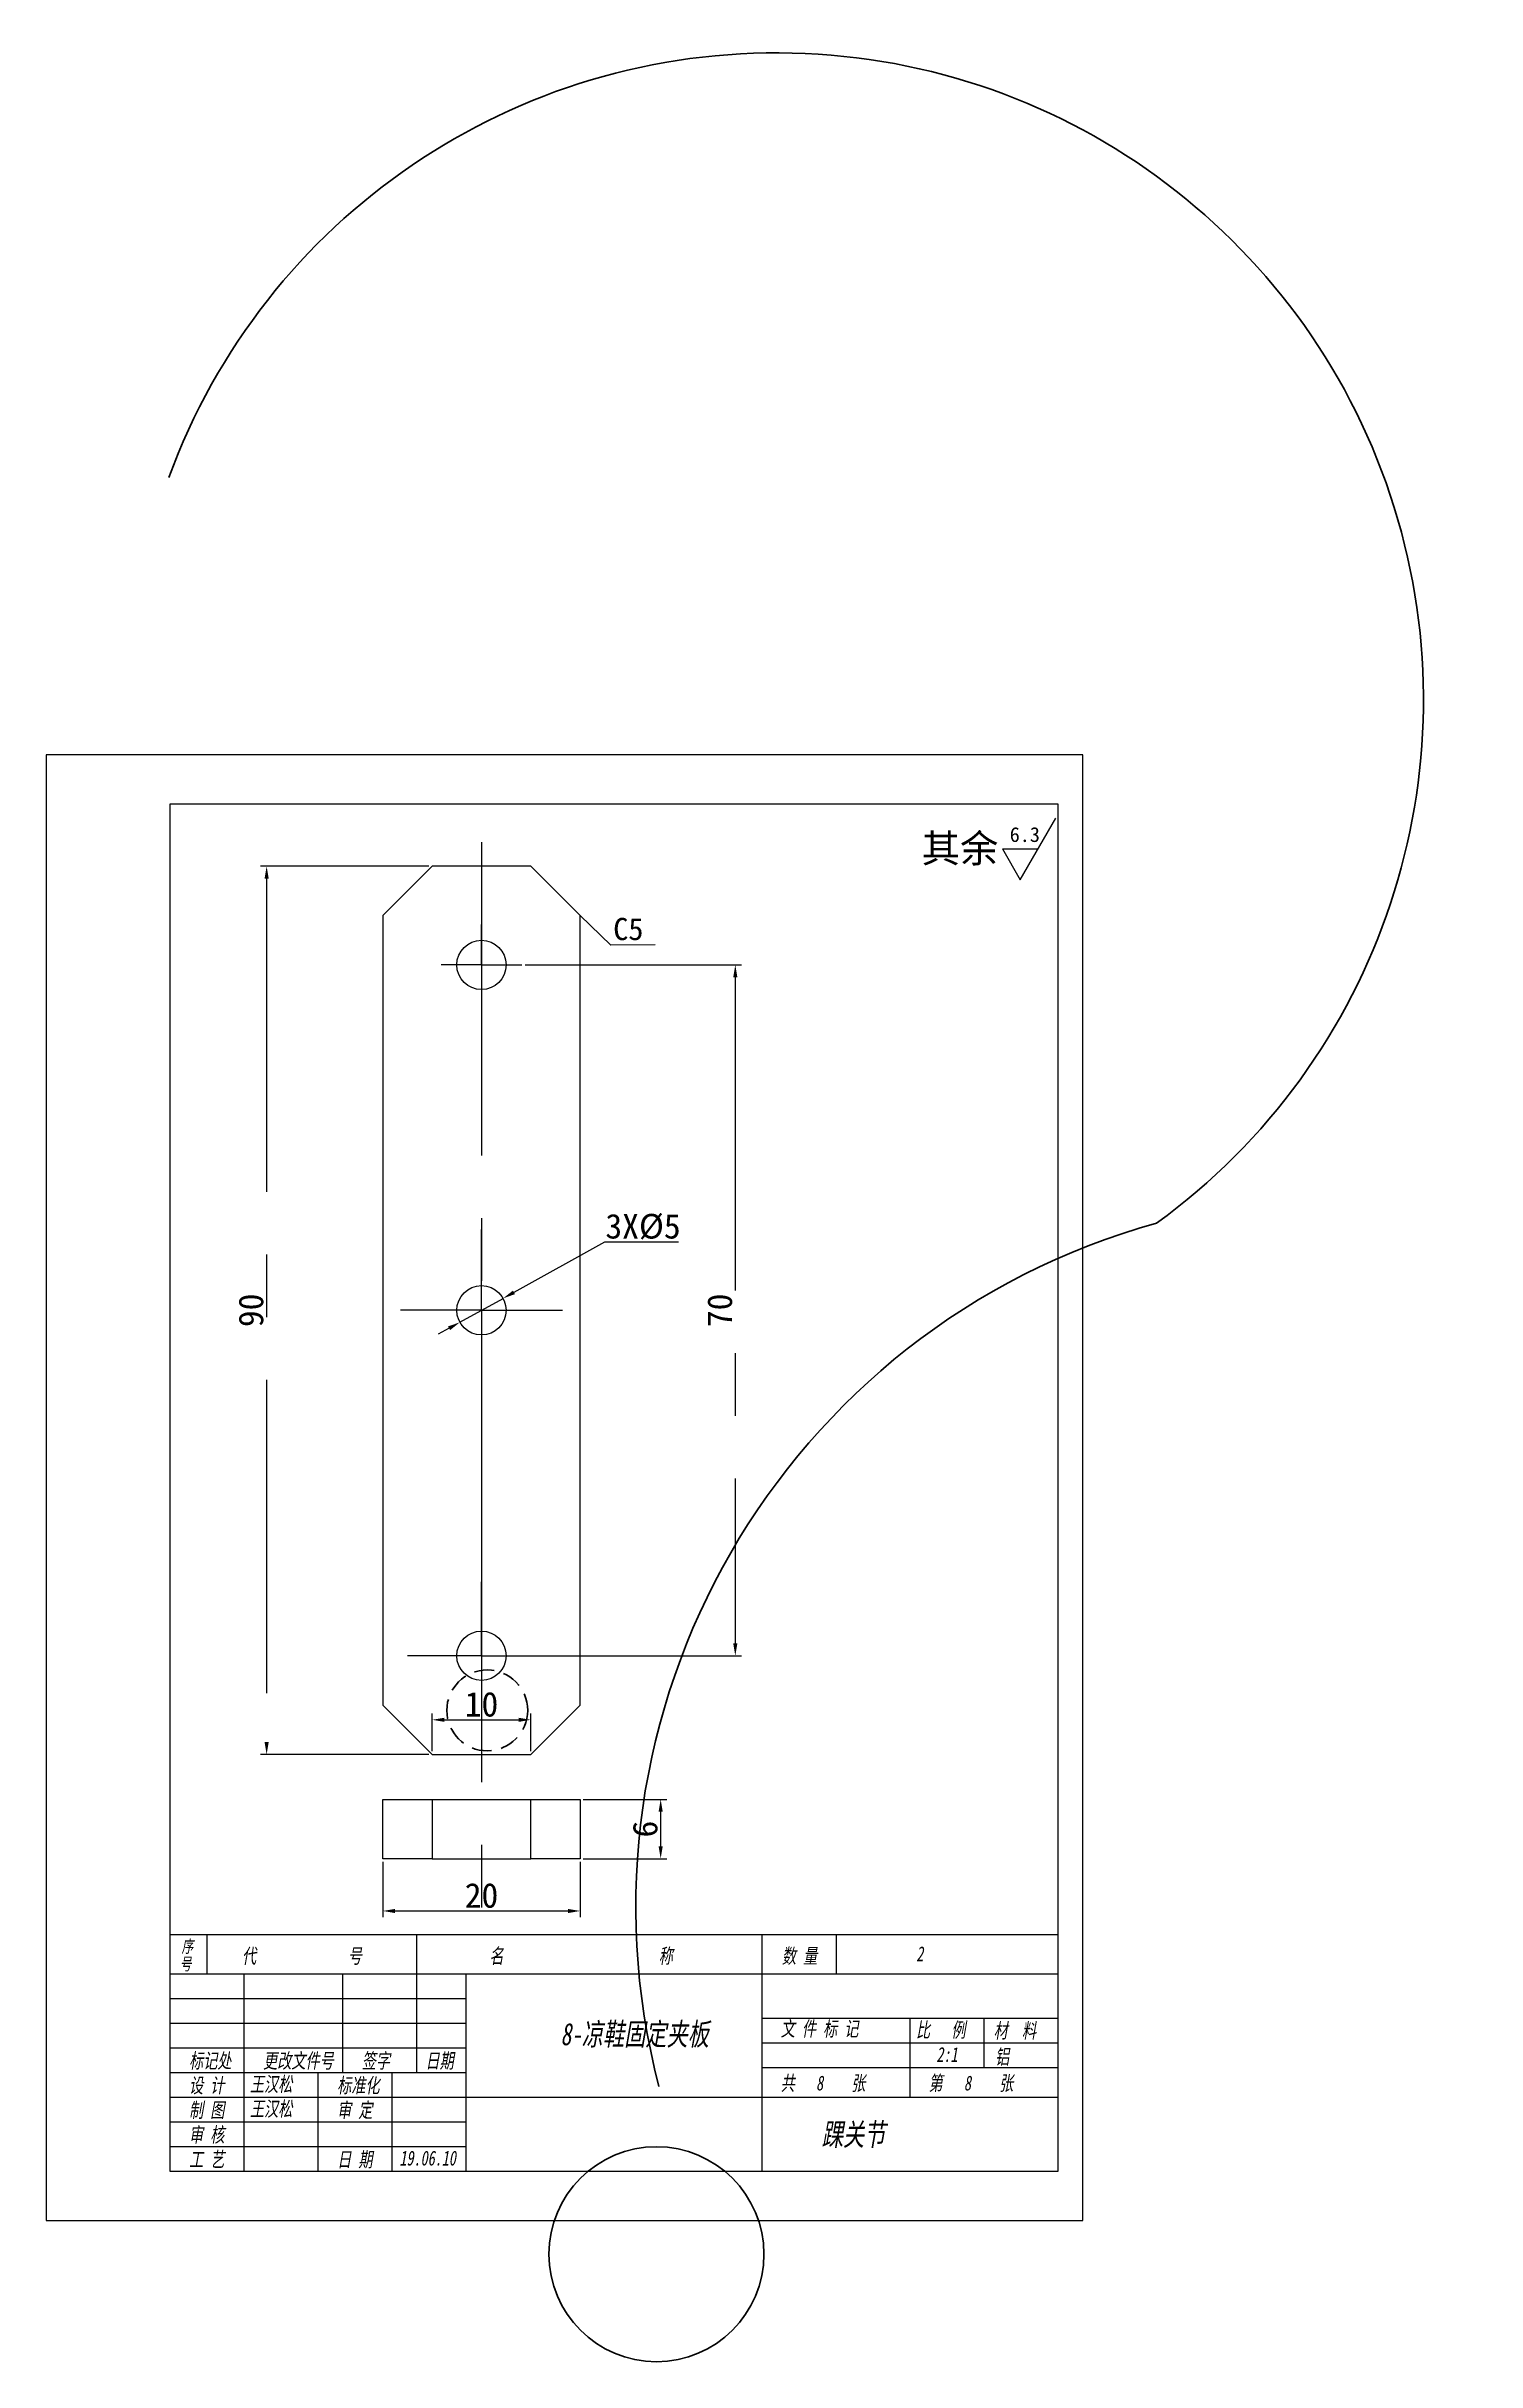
# Model space of a CAD drawing. Header units: millimetres. Extents: x 8840 to 20870, y -7456 to 1741.
# Drawn here: x 12300 to 12444.9, y -7455.9 to -7221.3 of the extents above; entities that cross this region are included whole.
import ezdxf

# ---------------------------------------------------------------- set-up
doc = ezdxf.new("R2010")
doc.units = ezdxf.units.MM
doc.linetypes.add('CENTER', pattern=[50.8, 31.75, -6.35, 6.35, -6.35])
doc.linetypes.add('JIS_02_2.0', pattern=[3, 2, -1])
doc.layers.get('0').update_dxf_attribs({"lineweight": 25})
for name, color, linetype in [('中心线', 5, 'CENTER'), ('临时线', 6, 'Continuous'), ('尺寸', 4, 'Continuous'), ('尺寸标注', 4, 'Continuous'), ('文字', 7, 'Continuous'), ('细实线', 2, 'Continuous'), ('虚线', 1, 'JIS_02_2.0')]:
    doc.layers.add(name, color=color, linetype=linetype)
doc.layers.add('粗实线', color=7, linetype='Continuous', lineweight=25)
doc.styles.get("Standard").update_dxf_attribs({"font": ''})
doc.styles.add('样式 2', font='', dxfattribs={"width": 0.7, "oblique": 10})
doc.styles.get('Standard').set_extended_font_data('SimSun')
doc.styles.get('样式 2').set_extended_font_data('SimSun')
doc.dimstyles.new('ISO-25 2.1', dxfattribs={"dimscale": 0.5, "dimtxt": 5, "dimasz": 2.5, "dimexe": 1.25, "dimexo": 0.625, "dimtad": 1, "dimtoh": 1, "dimdec": 1, "dimdsep": 46, "dimtxsty": 'Standard', "dimcen": 2.5, "dimclrt": 7, "dimadec": 0, "dimazin": 0, "dimtfac": 1, "dimtdec": 1, "dimtmove": 0, "dimatfit": 3, "dimfxl": 1, "dimarcsym": 0})

msp = doc.modelspace()

# ---------------------------------------------------------------- texts
at = {"style": '样式 2', "oblique": 10, "width": 0.7}
for s, height, p in [('序', 1.25, (12313.736, -7414.406)), ('号', 1.25, (12313.563, -7416.183)), ('代             号', 1.5, (12319.866, -7415.492)), ('名                      称', 1.5, (12344.931, -7415.492)), ('数 量', 1.5, (12374.559, -7415.492)), ('2', 1.5, (12388.167, -7415.278)), ('8-凉鞋固定夹板', 2.25, (12352.133, -7423.79)), ('文 件 标 记', 1.5, (12374.436, -7422.872)), ('比   例', 1.5, (12388.148, -7422.981)), ('材  料', 1.5, (12396.016, -7423.06)), ('标记处', 1.5, (12314.5, -7426.11)), ('更改文件号', 1.5, (12322, -7426.11)), ('签字', 1.5, (12332, -7426.11)), ('日期', 1.5, (12338.445, -7426.11)), ('2:1', 1.5, (12390.202, -7425.481)), ('铝', 1.5, (12396.154, -7425.702)), ('设 计', 1.5, (12314.5, -7428.61)), ('王汉松', 1.5, (12320.667, -7428.481)), ('标准化', 1.5, (12329.5, -7428.61)), ('共   8    张', 1.5, (12374.436, -7428.372)), ('第   8    张', 1.5, (12389.416, -7428.372)), ('制 图', 1.5, (12314.5, -7431.11)), ('王汉松', 1.5, (12320.667, -7430.981)), ('审 定', 1.5, (12329.5, -7431.11)), ('审 核', 1.5, (12314.5, -7433.61)), ('踝关节', 2.25, (12378.597, -7433.962)), ('工 艺', 1.5, (12314.5, -7436.11)), ('日 期', 1.5, (12329.5, -7436.11)), ('19.06.10', 1.5, (12335.805, -7435.98))]:
    msp.add_text(s, height=height, dxfattribs=at).set_placement(p)
at = {"layer": '尺寸标注', "insert": (12357.464, -7309.564), "char_height": 2.25, "attachment_point": 1}
msp.add_mtext_dynamic_manual_height_columns('{\\C7;C5}', width=14.2971, gutter_width=18.824, heights=[0], dxfattribs=at)
at = {"layer": '文字'}
msp.add_text('其余', height=2.85, dxfattribs=at).set_placement((12388.705, -7303.945))

# ---------------------------------------------------------------- blocks, each defined once
blk = doc.blocks.new('SW_CENTERMARKSYMBOL_0')
at = {"color": 0, "linetype": 'Continuous', "lineweight": 0}
for p, q in [((0, 5), (0, 7.5)), ((0, 0), (0, 5)), ((-5, 0), (-7.5, 0)), ((0, 0), (-5, 0)), ((0, 0), (0, -5)), ((0, 0), (5, 0)), ((5, 0), (7.5, 0)), ((0, -5), (0, -7.5))]:
    blk.add_line(p, q, dxfattribs=at)
blk = doc.blocks.new('SW_CENTERMARKSYMBOL_1')
at = {"color": 0, "linetype": 'Continuous', "lineweight": 0}
for p, q in [((0, 5), (0, 8.2)), ((0, 0), (0, 5)), ((-5, 0), (-8.2, 0)), ((0, 0), (-5, 0)), ((0, 0), (0, -5)), ((0, 0), (5, 0)), ((5, 0), (8.2, 0)), ((0, -5), (0, -8.2))]:
    blk.add_line(p, q, dxfattribs=at)
blk = doc.blocks.new('SW_CENTERMARKSYMBOL_2')
at = {"color": 0, "linetype": 'Continuous', "lineweight": 0}
for p, q in [((0, 2.5), (0, 4.1)), ((0, 0), (0, 2.5)), ((-2.5, 0), (-4.1, 0)), ((0, 0), (-2.5, 0)), ((0, 0), (0, -2.5)), ((0, 0), (2.5, 0)), ((2.5, 0), (4.1, 0)), ((0, -2.5), (0, -4.1))]:
    blk.add_line(p, q, dxfattribs=at)
blk = doc.blocks.new('ra')
at = {"layer": '细实线'}
for p, q in [((0, 0), (6, 10.39)), ((-3, 5.2), (0, 0)), ((-3, 5.2), (3, 5.2))]:
    blk.add_line(p, q, dxfattribs=at)
at = {"layer": '文字'}
blk.add_attdef('RA', (-1.78, 6.39), '', height=2.5, dxfattribs=at)
blk = doc.blocks.new('*D1068')
at = {"layer": 'Defpoints', "color": 0, "linetype": 'CENTER'}
for p in [(12346.3, -7348.12), (12341.93, -7350.54)]:
    blk.add_point(p, dxfattribs=at)
at = {"layer": '尺寸标注', "color": 0, "linetype": 'CENTER', "lineweight": -2}
for p, q in [((12356.58, -7342.43), (12347.4, -7347.51)), ((12364.06, -7342.43), (12356.58, -7342.43)), ((12341.93, -7350.54), (12346.3, -7348.12)), ((12340.84, -7351.14), (12339.74, -7351.75))]:
    blk.add_line(p, q, dxfattribs=at)
at = {"layer": '尺寸标注', "color": 0, "linetype": 'CENTER'}
for points in [[(12347.3, -7347.33), (12347.5, -7347.69), (12346.3, -7348.12)], [(12340.73, -7350.96), (12340.94, -7351.33), (12341.93, -7350.54)]]:
    blk.add_solid(points, dxfattribs=at)
at = {"layer": '尺寸标注', "color": 7, "linetype": 'CENTER', "insert": (12360.48, -7340.86), "char_height": 2.5, "attachment_point": 5}
blk.add_mtext('3X%%c5', dxfattribs=at)
blk = doc.blocks.new('*D1069')
at = {"layer": 'Defpoints', "color": 0, "linetype": 'CENTER'}
for p in [(12339.12, -7304.33), (12322.35, -7394.33), (12339.12, -7394.33)]:
    blk.add_point(p, dxfattribs=at)
at = {"layer": '尺寸标注', "color": 0, "linetype": 'CENTER', "lineweight": -2}
for p, q in [((12338.8, -7304.33), (12321.72, -7304.33)), ((12322.35, -7305.58), (12322.35, -7393.08)), ((12338.8, -7394.33), (12321.72, -7394.33))]:
    blk.add_line(p, q, dxfattribs=at)
at = {"layer": '尺寸标注', "color": 0, "linetype": 'CENTER'}
for points in [[(12322.14, -7305.58), (12322.56, -7305.58), (12322.35, -7304.33)], [(12322.14, -7393.08), (12322.56, -7393.08), (12322.35, -7394.33)]]:
    blk.add_solid(points, dxfattribs=at)
at = {"layer": '尺寸标注', "color": 7, "linetype": 'CENTER', "insert": (12320.78, -7349.33), "char_height": 2.5, "attachment_point": 5, "rotation": 90}
blk.add_mtext('90', dxfattribs=at)
blk = doc.blocks.new('*D1070')
at = {"layer": 'Defpoints', "color": 0, "linetype": 'CENTER'}
for p in [(12334.12, -7404.89), (12354.12, -7404.89), (12354.12, -7410.19)]:
    blk.add_point(p, dxfattribs=at)
at = {"layer": '尺寸标注', "color": 0, "linetype": 'CENTER', "lineweight": -2}
for p, q in [((12334.12, -7405.21), (12334.12, -7410.81)), ((12354.12, -7405.21), (12354.12, -7410.81)), ((12335.37, -7410.19), (12352.87, -7410.19))]:
    blk.add_line(p, q, dxfattribs=at)
at = {"layer": '尺寸标注', "color": 0, "linetype": 'CENTER'}
for points in [[(12335.37, -7409.98), (12335.37, -7410.4), (12334.12, -7410.19)], [(12352.87, -7409.98), (12352.87, -7410.4), (12354.12, -7410.19)]]:
    blk.add_solid(points, dxfattribs=at)
at = {"layer": '尺寸标注', "color": 7, "linetype": 'CENTER', "insert": (12344.12, -7408.63), "char_height": 2.5, "attachment_point": 5}
blk.add_mtext('20', dxfattribs=at)
blk = doc.blocks.new('*D1071')
at = {"layer": 'Defpoints', "color": 0, "linetype": 'CENTER'}
for p in [(12354.12, -7398.89), (12362.27, -7398.89), (12354.12, -7404.89)]:
    blk.add_point(p, dxfattribs=at)
at = {"layer": '尺寸标注', "color": 0, "linetype": 'CENTER', "lineweight": -2}
for p, q in [((12354.43, -7398.89), (12362.9, -7398.89)), ((12362.27, -7403.64), (12362.27, -7400.14)), ((12354.43, -7404.89), (12362.9, -7404.89))]:
    blk.add_line(p, q, dxfattribs=at)
at = {"layer": '尺寸标注', "color": 0, "linetype": 'CENTER'}
for points in [[(12362.06, -7400.14), (12362.48, -7400.14), (12362.27, -7398.89)], [(12362.06, -7403.64), (12362.48, -7403.64), (12362.27, -7404.89)]]:
    blk.add_solid(points, dxfattribs=at)
at = {"layer": '尺寸标注', "color": 7, "linetype": 'CENTER', "insert": (12360.71, -7401.89), "char_height": 2.5, "attachment_point": 5, "rotation": 90}
blk.add_mtext('6', dxfattribs=at)
blk = doc.blocks.new('*D1072')
at = {"layer": 'Defpoints', "color": 0, "linetype": 'CENTER'}
for p in [(12348.22, -7314.33), (12349.12, -7384.33), (12369.83, -7384.33)]:
    blk.add_point(p, dxfattribs=at)
at = {"layer": '尺寸标注', "color": 0, "linetype": 'CENTER', "lineweight": -2}
for p, q in [((12348.53, -7314.33), (12370.45, -7314.33)), ((12369.83, -7315.58), (12369.83, -7383.08)), ((12349.43, -7384.33), (12370.45, -7384.33))]:
    blk.add_line(p, q, dxfattribs=at)
at = {"layer": '尺寸标注', "color": 0, "linetype": 'CENTER'}
for points in [[(12369.62, -7315.58), (12370.04, -7315.58), (12369.83, -7314.33)], [(12369.62, -7383.08), (12370.04, -7383.08), (12369.83, -7384.33)]]:
    blk.add_solid(points, dxfattribs=at)
at = {"layer": '尺寸标注', "color": 7, "linetype": 'CENTER', "insert": (12368.27, -7349.33), "char_height": 2.5, "attachment_point": 5, "rotation": 90}
blk.add_mtext('70', dxfattribs=at)
blk = doc.blocks.new('*D1079')
at = {"layer": 'Defpoints', "color": 0, "linetype": 'CENTER'}
for p in [(12349.12, -7390.82), (12339.12, -7394.33), (12349.12, -7394.33)]:
    blk.add_point(p, dxfattribs=at)
at = {"layer": '尺寸标注', "color": 0, "linetype": 'CENTER', "lineweight": -2}
for p, q in [((12339.12, -7394.01), (12339.12, -7390.19)), ((12340.37, -7390.82), (12347.87, -7390.82)), ((12349.12, -7394.01), (12349.12, -7390.19))]:
    blk.add_line(p, q, dxfattribs=at)
at = {"layer": '尺寸标注', "color": 0, "linetype": 'CENTER'}
for points in [[(12340.37, -7390.61), (12340.37, -7391.03), (12339.12, -7390.82)], [(12347.87, -7390.61), (12347.87, -7391.03), (12349.12, -7390.82)]]:
    blk.add_solid(points, dxfattribs=at)
at = {"layer": '尺寸标注', "color": 7, "linetype": 'CENTER', "insert": (12344.12, -7389.26), "char_height": 2.5, "attachment_point": 5}
blk.add_mtext('10', dxfattribs=at)
blk = doc.blocks.new('CHECK_needdiscuss')
at = {"layer": '尺寸标注', "color": 1, "linetype": 'ByBlock', "lineweight": -2}
blk.add_circle((0, 0), 13.61, dxfattribs=at)
for centre, radius, start, end in [((15.2, 196.89), 81.93, 305.9831, 159.9116), ((87.27, 43.96), 89.87, 105.4449, 194.6386)]:
    blk.add_arc(centre, radius, start, end, dxfattribs=at)

# ---------------------------------------------------------------- dimensions: what is measured, and where the dimension line sits
at = {"layer": '尺寸标注', "linetype": 'CENTER'}
for base, p1, p2, picture, middle in [((12322.347, -7394.327), (12339.116, -7304.327), (12339.116, -7394.327), '*D1069', (12320.784, -7349.327)), ((12369.83, -7384.327), (12348.216, -7314.327), (12349.116, -7384.327), '*D1072', (12368.267, -7349.327)), ((12362.271, -7398.894), (12354.116, -7404.894), (12354.116, -7398.894), '*D1071', (12360.708, -7401.894))]:
    dim = msp.add_linear_dim(base=base, p1=p1, p2=p2, angle=90, dimstyle='ISO-25 2.1', dxfattribs=at)
    dim.commit()
    dim.dimension.update_dxf_attribs({"geometry": picture, "text_midpoint": middle})
dim = msp.add_diameter_dim_2p(p1=(12341.929, -7350.538), p2=(12346.303, -7348.115), text='3X%%c5', dimstyle='ISO-25 2.1', dxfattribs=at)
dim.commit()
dim.dimension.update_dxf_attribs({"geometry": '*D1068', "text_midpoint": (12360.479, -7342.425), "dimtype": 163})
for base, p1, p2, picture, middle in [((12349.116, -7390.819), (12339.116, -7394.327), (12349.116, -7394.327), '*D1079', (12344.116, -7389.256)), ((12354.116, -7410.19), (12334.116, -7404.894), (12354.116, -7404.894), '*D1070', (12344.116, -7408.627))]:
    dim = msp.add_linear_dim(base=base, p1=p1, p2=p2, dimstyle='ISO-25 2.1', dxfattribs=at)
    dim.commit()
    dim.dimension.update_dxf_attribs({"geometry": picture, "text_midpoint": middle})

# ---------------------------------------------------------------- linework, layer by layer
for p, q in [((12402.532, -7298.057), (12312.532, -7298.057)), ((12312.532, -7298.057), (12312.532, -7436.557)), ((12402.532, -7436.557), (12402.532, -7298.057)), ((12312.532, -7412.557), (12402.532, -7412.557)), ((12316.282, -7412.557), (12316.282, -7416.557)), ((12337.532, -7412.557), (12337.532, -7416.557)), ((12372.532, -7412.557), (12372.532, -7436.557)), ((12380.032, -7412.557), (12380.032, -7416.557)), ((12312.532, -7416.557), (12402.532, -7416.557)), ((12342.532, -7416.557), (12342.532, -7436.557)), ((12372.532, -7421.057), (12402.532, -7421.057)), ((12312.532, -7424.057), (12342.532, -7424.057)), ((12342.532, -7429.057), (12402.532, -7429.057)), ((12312.532, -7436.557), (12402.532, -7436.557))]:
    msp.add_line(p, q)
msp.add_lwpolyline([(12300.032, -7441.557), (12405.032, -7441.557), (12405.032, -7293.057), (12300.032, -7293.057)], close=True)
at = {"layer": '中心线'}
msp.add_line((12344.116, -7301.896), (12344.116, -7409.836), dxfattribs=at)
at = {"layer": '临时线'}
for p, q in [((12320.032, -7416.557), (12320.032, -7436.557)), ((12330.032, -7416.557), (12330.032, -7426.557)), ((12337.532, -7416.557), (12337.532, -7426.557)), ((12312.532, -7419.057), (12342.532, -7419.057)), ((12312.532, -7421.557), (12342.532, -7421.557)), ((12387.513, -7421.057), (12387.513, -7429.057)), ((12395.013, -7421.057), (12395.013, -7426.057)), ((12372.532, -7423.557), (12402.532, -7423.557)), ((12312.532, -7426.557), (12342.532, -7426.557)), ((12327.532, -7426.557), (12327.532, -7436.557)), ((12335.032, -7426.557), (12335.032, -7436.557)), ((12372.532, -7426.057), (12402.532, -7426.057)), ((12312.532, -7429.057), (12342.532, -7429.057)), ((12312.532, -7431.557), (12342.532, -7431.557)), ((12312.532, -7434.057), (12342.532, -7434.057))]:
    msp.add_line(p, q, dxfattribs=at)
at = {"layer": '尺寸标注'}
for p, q in [((12357.235, -7312.317), (12354.116, -7309.327)), ((12361.723, -7312.311), (12357.235, -7312.317))]:
    msp.add_line(p, q, dxfattribs=at)
at = {"layer": '粗实线'}
for p, q in [((12339.116, -7304.327), (12334.116, -7309.327)), ((12349.116, -7304.327), (12339.116, -7304.327)), ((12354.116, -7309.327), (12349.116, -7304.327)), ((12334.116, -7309.327), (12334.116, -7389.327)), ((12354.116, -7389.327), (12354.116, -7309.327)), ((12334.116, -7389.327), (12339.116, -7394.327)), ((12349.116, -7394.327), (12354.116, -7389.327)), ((12339.116, -7394.327), (12349.116, -7394.327)), ((12334.116, -7404.894), (12334.116, -7398.894)), ((12334.116, -7398.894), (12339.116, -7398.894)), ((12339.116, -7398.894), (12339.116, -7404.894)), ((12339.116, -7398.894), (12349.116, -7398.894)), ((12349.116, -7404.894), (12349.116, -7398.894)), ((12349.116, -7398.894), (12354.116, -7398.894)), ((12354.116, -7398.894), (12354.116, -7404.894)), ((12339.116, -7404.894), (12334.116, -7404.894)), ((12339.116, -7404.894), (12349.116, -7404.894)), ((12354.116, -7404.894), (12349.116, -7404.894))]:
    msp.add_line(p, q, dxfattribs=at)
for centre in [(12344.116, -7314.327), (12344.116, -7349.327), (12344.116, -7384.327)]:
    msp.add_circle(centre, 2.5, dxfattribs=at)
for p in [(12344.116, -7314.327), (12344.116, -7349.327), (12344.116, -7384.327)]:
    msp.add_point(p, dxfattribs=at)
at = {"layer": '虚线', "lineweight": 30}
msp.add_circle((12344.701, -7389.865), 4.097, dxfattribs=at)

# ---------------------------------------------------------------- block references
at = {"layer": '中心线', "rotation": 270}
for name, p in [('SW_CENTERMARKSYMBOL_2', (12344.116, -7314.327)), ('SW_CENTERMARKSYMBOL_1', (12344.116, -7349.327)), ('SW_CENTERMARKSYMBOL_0', (12344.116, -7384.327))]:
    msp.add_blockref(name, p, dxfattribs=at)
at = {"layer": '尺寸', "xscale": 0.5999999999985448, "yscale": 0.599999999999909, "zscale": 0.6}
msp.add_blockref('ra', (12398.698, -7305.703), dxfattribs=at).add_auto_attribs({'RA': '6.3'})
at = {"layer": '尺寸标注', "color": 0, "lineweight": 30, "xscale": 0.8, "yscale": 0.8, "zscale": 0.8}
msp.add_blockref('CHECK_needdiscuss', (12361.84, -7444.97), dxfattribs=at)

msp.set_redraw_order([(e.dxf.handle, doc.entitydb.next_handle()) for e in msp.query("TEXT MTEXT ATTDEF DIMENSION ARC_DIMENSION")])  # texts and dimensions are drawn at this point

doc.saveas('drawing.dxf')
